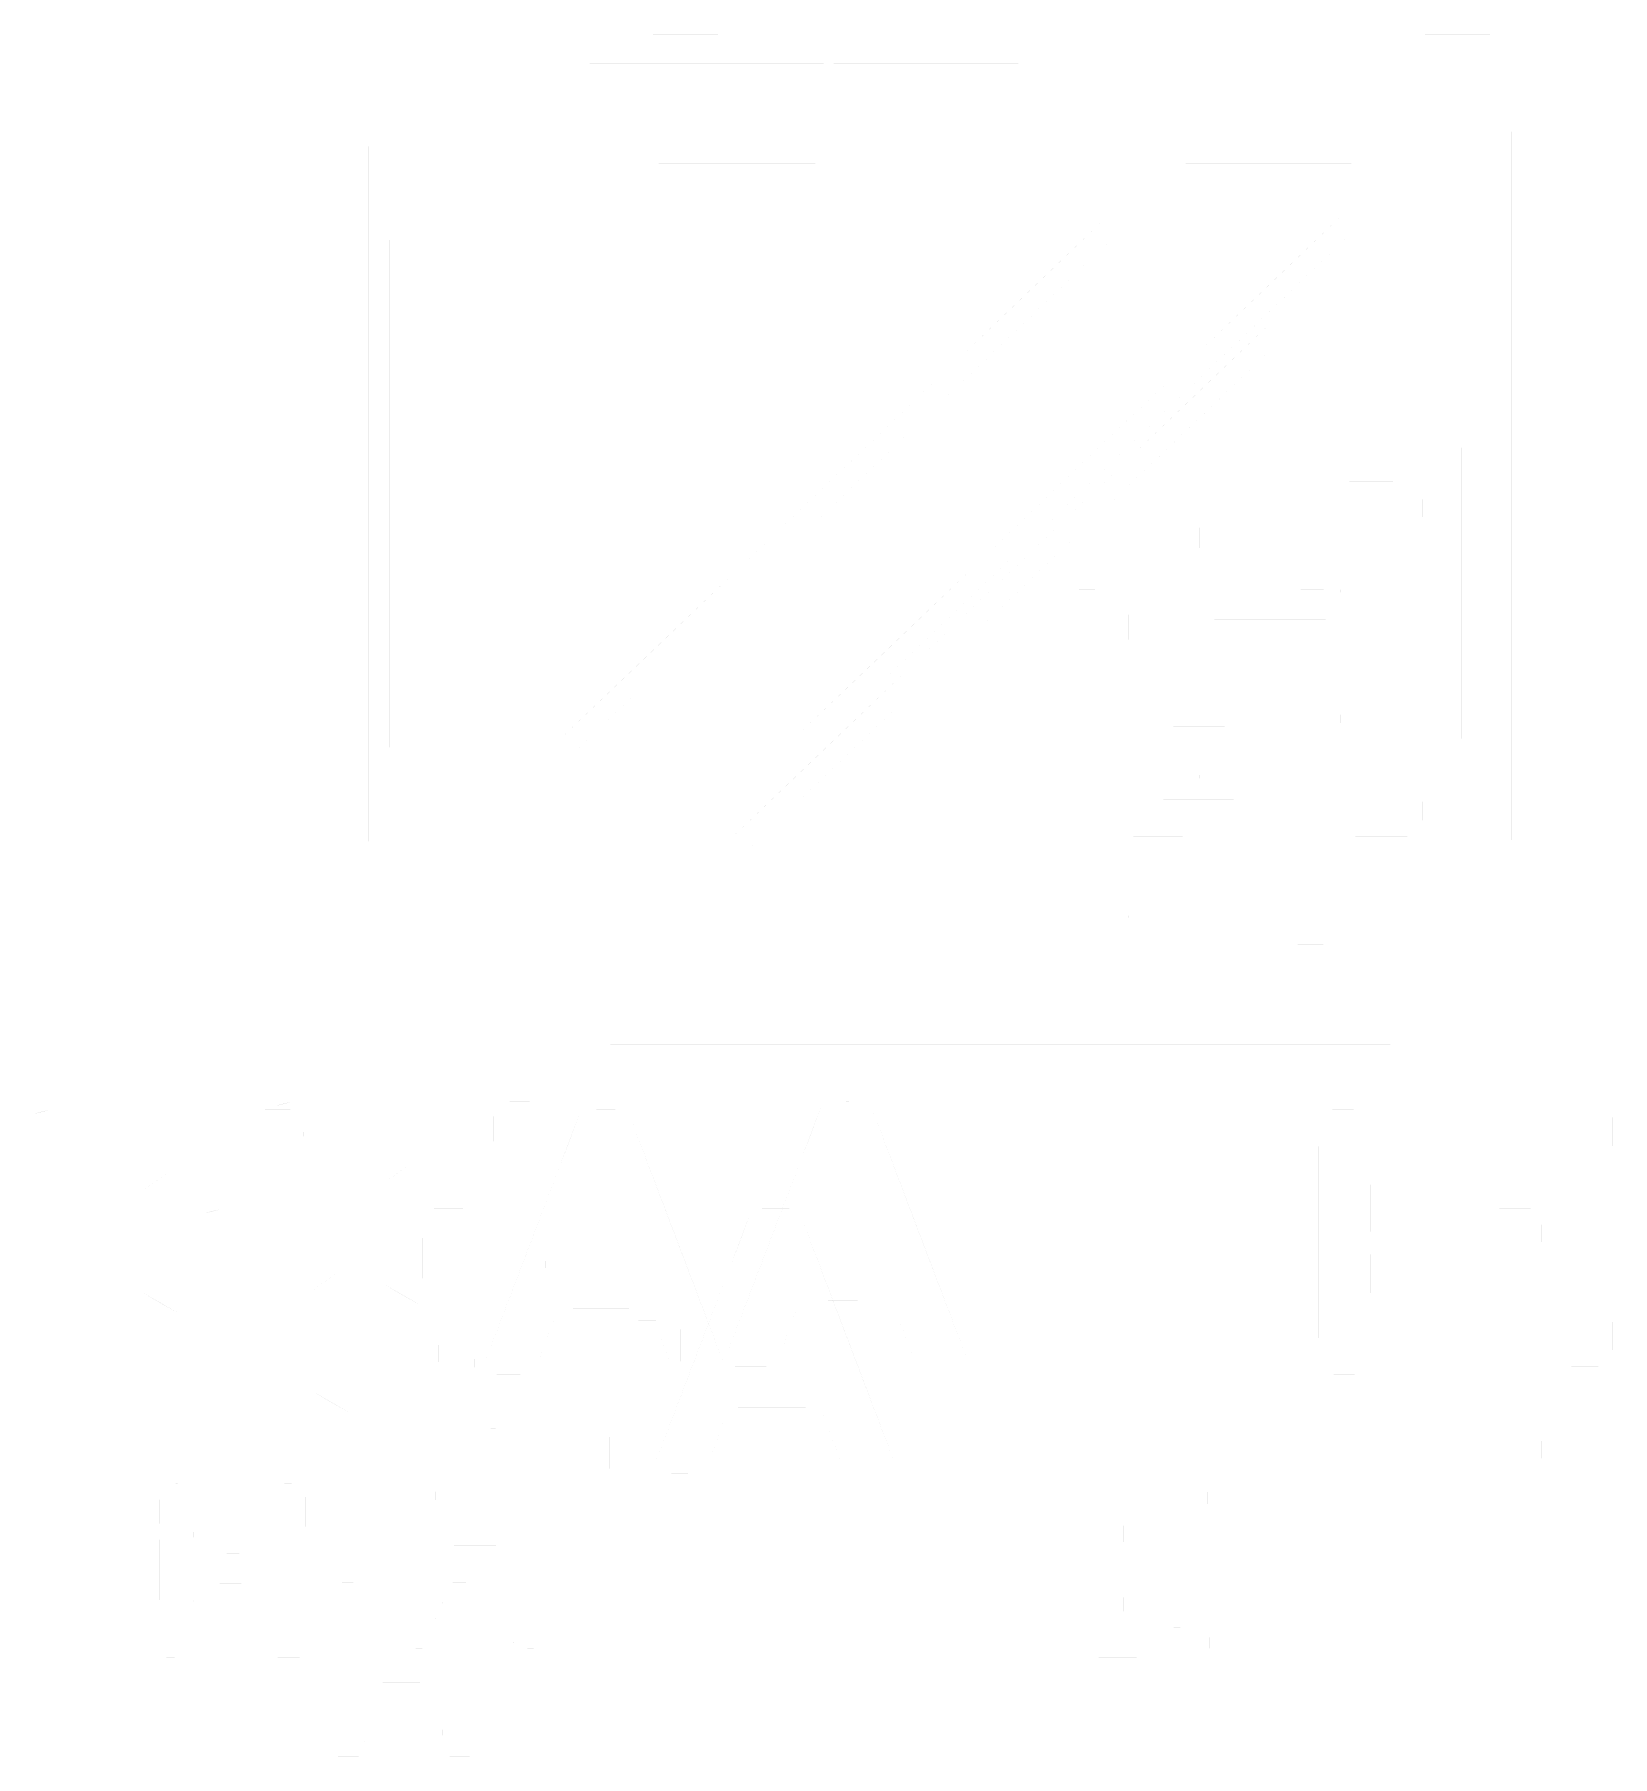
# Model space of a CAD drawing. Header units: inches. Extents: x 38 to 8673, y 1 to 7200.
# Drawn here: x 37.854 to 40.573, y 0.945 to 3.912 of the extents above; entities that cross this region are included whole.
import ezdxf

# ---------------------------------------------------------------- set-up
doc = ezdxf.new("R2010")
doc.units = ezdxf.units.IN
doc.header["$MEASUREMENT"] = 0
for name, color, linetype, true_color in [('PDF2_Layer 2', 7, 'Continuous', 0x221f1f), ('PDF3_Layer 2', 7, 'Continuous', 0x221f1f), ('PDF4_Layer 2', 7, 'Continuous', 0x221f1f), ('PDF_Layer 2', 7, 'Continuous', 0x221f1f)]:
    doc.layers.add(name, color=color, linetype=linetype, true_color=true_color)

msp = doc.modelspace()

# ---------------------------------------------------------------- hatches: boundary and pattern name
at = {"layer": 'PDF2_Layer 2', "true_color": 0x47032b, "transparency": 33554559}
h = msp.add_hatch(color=238, dxfattribs=at)
h.paths.add_polyline_path([(39.6407, 3.9115, 0.000387), (40.4217, 3.9118)], flags=0)
h.paths.add_polyline_path([(40.4357, 3.8974, 0.000287), (40.4356, 2.3715)], flags=0)
h.paths.add_polyline_path([(40.4211, 2.3563, 0.000387), (38.8604, 2.3563)], flags=0)
h.paths.add_polyline_path([(38.8458, 2.3715, 0.00028), (38.8458, 3.8974)], flags=0)
h.paths.add_polyline_path([(38.8597, 3.9118, 0.000387), (39.6407, 3.9115)], flags=0)
at = {"layer": 'PDF2_Layer 2', "true_color": 0xfdfdfd, "transparency": 33554559}
h = msp.add_hatch(color=7, dxfattribs=at)
h.paths.add_polyline_path([(39.6407, 3.8751, 0.00035), (40.3857, 3.8753)], flags=0)
h.paths.add_polyline_path([(40.3993, 3.8618, 0.000308), (40.3993, 2.4067)], flags=0)
h.paths.add_polyline_path([(40.3855, 2.3933, 0.000259), (38.8955, 2.3933)], flags=0)
h.paths.add_polyline_path([(38.8819, 2.4069, 0.000336), (38.8818, 3.862)], flags=0)
h.paths.add_polyline_path([(38.8957, 3.8753, 0.000294), (39.6407, 3.8751)], flags=0)
at = {"layer": 'PDF2_Layer 2', "true_color": 0x47032b, "transparency": 33554559}
h = msp.add_hatch(color=238, dxfattribs=at)
h.paths.add_polyline_path([(39.1708, 2.7066, 0.000879), (39.4739, 2.996)], flags=0)
h.paths.add_polyline_path([(39.8708, 3.3748, 0.00008), (39.4739, 2.996)], flags=0)
h.paths.add_polyline_path([(39.8708, 3.3748, 0.000833), (40.1137, 3.6073)], flags=0)
h.paths.add_polyline_path([(39.8098, 3.2702, 0.000117), (40.1275, 3.5738)], flags=0)
h.paths.add_polyline_path([(39.5737, 3.0446, 0.00009), (39.8098, 3.2702)], flags=0)
h.paths.add_polyline_path([(39.2306, 2.7171, 0.000046), (39.5737, 3.0446)], flags=0)
h.paths.add_polyline_path([(39.1889, 2.6773, 0.00038), (39.2306, 2.7171)], flags=0)
h.paths.add_polyline_path([(39.1838, 2.6726, 0.005445), (39.1889, 2.6773)], flags=0)
h = msp.add_hatch(color=238, dxfattribs=at)
h.paths.add_polyline_path([(40.2451, 2.8349, 0.001101), (40.2454, 2.5417)], flags=0)
h.paths.add_polyline_path([(40.2329, 2.5294, 0.007956), (40.1163, 2.5294)], flags=0)
h.paths.add_polyline_path([(40.103, 2.5422, 0.000553), (40.1036, 2.7681)], flags=0)
h.paths.add_polyline_path([(39.872, 2.7798, 0.002937), (40.0918, 2.7798)], flags=0)
h.paths.add_polyline_path([(39.8608, 2.5408, 0.000092), (39.8604, 2.7679)], flags=0)
h.paths.add_polyline_path([(39.8498, 2.5294, 0.006416), (39.7297, 2.5294)], flags=0)
h.paths.add_polyline_path([(39.719, 2.5401, 0.000583), (39.719, 3.13)], flags=0)
h.paths.add_polyline_path([(39.7293, 3.1411, 0.006008), (39.8507, 3.1411)], flags=0)
h.paths.add_polyline_path([(39.8603, 2.9162, 0.000779), (39.8608, 3.13)], flags=0)
h.paths.add_polyline_path([(40.0926, 2.9039, 0.003079), (39.8727, 2.9039)], flags=0)
h.paths.add_polyline_path([(40.1032, 3.129, 0.000146), (40.1036, 2.9152)], flags=0)
h.paths.add_polyline_path([(40.1146, 3.1412, 0.007531), (40.2336, 3.1411)], flags=0)
h.paths.add_polyline_path([(40.2454, 3.1293, 0.00092), (40.2451, 2.8349)], flags=0)
h = msp.add_hatch(color=238, dxfattribs=at)
h.paths.add_polyline_path([(38.4996, 1.964, 0.002571), (38.4563, 1.9339)], flags=0)
h.paths.add_polyline_path([(38.4568, 1.7587, 0.008701), (38.5181, 1.7235)], flags=0)
h.paths.add_polyline_path([(38.2954, 2.0725, 0.029968), (38.271, 2.0664)], flags=0)
h = msp.add_hatch(color=238, dxfattribs=at)
h.paths.add_polyline_path([(38.6458, 1.8454, 0.00159), (38.6456, 2.0616)], flags=0)
h.paths.add_polyline_path([(38.6582, 2.0741, 0.019646), (38.7218, 2.0741)], flags=0)
h.paths.add_polyline_path([(38.7345, 1.7104, 0.000178), (38.7351, 2.061)], flags=0)
h.paths.add_polyline_path([(38.9562, 1.6959, 0.000857), (38.7496, 1.6954)], flags=0)
h.paths.add_polyline_path([(38.9673, 1.6848, 0.014341), (38.9672, 1.6259)], flags=0)
h.paths.add_polyline_path([(38.9586, 1.617, 0.001337), (38.6548, 1.6169)], flags=0)
h.paths.add_polyline_path([(38.6458, 1.6281, 0.000335), (38.6458, 1.8454)], flags=0)
h = msp.add_hatch(color=238, dxfattribs=at)
h.paths.add_polyline_path([(39.3352, 1.7208, 0.000455), (39.3704, 1.6254)], flags=0)
h.paths.add_polyline_path([(39.1829, 1.7311, 0.004978), (39.321, 1.7312)], flags=0)
h.paths.add_polyline_path([(39.1344, 1.626, 0.000359), (39.1691, 1.7217)], flags=0)
h.paths.add_polyline_path([(39.1216, 1.617, 0.013965), (39.0507, 1.6169)], flags=0)
h.paths.add_polyline_path([(39.0433, 1.6291, 0.000441), (39.1766, 1.9779)], flags=0)
h.paths.add_polyline_path([(39.1766, 1.9779, 0.004324), (39.2093, 2.0641)], flags=0)
h.paths.add_polyline_path([(39.224, 2.0741, 0.013453), (39.2828, 2.074)], flags=0)
h.paths.add_polyline_path([(39.2953, 2.066, 0.000679), (39.4623, 1.6263)], flags=0)
h = msp.add_hatch(color=238, dxfattribs=at)
h.paths.add_polyline_path([(40.5725, 1.8455, 0.00139), (40.5727, 1.6282)], flags=0)
h.paths.add_polyline_path([(40.5614, 1.6169, 0.011263), (40.493, 1.617)], flags=0)
h.paths.add_polyline_path([(40.4834, 1.6263, 0.000808), (40.4834, 2.0646)], flags=0)
h.paths.add_polyline_path([(40.4929, 2.074, 0.011264), (40.5614, 2.0741)], flags=0)
h.paths.add_polyline_path([(40.5727, 2.0629, 0.001486), (40.5725, 1.8455)], flags=0)
h = msp.add_hatch(color=238, dxfattribs=at)
h.paths.add_polyline_path([(38.7383, 1.2797, 0.00187), (38.7385, 1.1404)], flags=0)
h.paths.add_polyline_path([(38.7288, 1.1303, 0.027096), (38.6892, 1.1303)], flags=0)
h.paths.add_polyline_path([(38.6804, 1.2466, 0.00078), (38.6801, 1.1398)], flags=0)
h.paths.add_polyline_path([(38.5555, 1.2581, 0.006574), (38.6696, 1.2582)], flags=0)
h.paths.add_polyline_path([(38.5459, 1.1402, 0.000096), (38.5455, 1.2483)], flags=0)
h.paths.add_polyline_path([(38.5358, 1.1303, 0.028481), (38.4974, 1.1303)], flags=0)
h.paths.add_polyline_path([(38.4861, 1.1414, 0.001519), (38.4864, 1.354)], flags=0)
h.paths.add_polyline_path([(38.4864, 1.354, 0.004259), (38.4862, 1.42)], flags=0)
h.paths.add_polyline_path([(38.4952, 1.4299, 0.019091), (38.5372, 1.4299)], flags=0)
h.paths.add_polyline_path([(38.5455, 1.3187, 0.000918), (38.5458, 1.4208)], flags=0)
h.paths.add_polyline_path([(38.6706, 1.3086, 0.005783), (38.5553, 1.3086)], flags=0)
h.paths.add_polyline_path([(38.6804, 1.3189, 0.000207), (38.6801, 1.4198)], flags=0)
h.paths.add_polyline_path([(38.69, 1.4299, 0.027446), (38.7272, 1.4299)], flags=0)
h.paths.add_polyline_path([(38.7386, 1.4189, 0.003141), (38.7383, 1.2797)], flags=0)
at = {"layer": 'PDF3_Layer 2', "true_color": 0x47032b, "transparency": 33554559}
h = msp.add_hatch(color=238, dxfattribs=at)
h.paths.add_polyline_path([(39.5183, 3.7264, 0.000387), (40.2993, 3.7267)], flags=0)
h.paths.add_polyline_path([(40.3133, 3.7123, 0.000287), (40.3133, 2.1864)], flags=0)
h.paths.add_polyline_path([(40.2987, 2.1712, 0.000387), (38.738, 2.1712)], flags=0)
h.paths.add_polyline_path([(38.7234, 2.1864, 0.00028), (38.7234, 3.7123)], flags=0)
h.paths.add_polyline_path([(38.7374, 3.7267, 0.000387), (39.5183, 3.7264)], flags=0)
at = {"layer": 'PDF3_Layer 2', "true_color": 0xfdfdfd, "transparency": 33554559}
h = msp.add_hatch(color=7, dxfattribs=at)
h.paths.add_polyline_path([(39.5183, 3.69, 0.000336), (40.2633, 3.6902)], flags=0)
h.paths.add_polyline_path([(40.2769, 3.6767, 0.000315), (40.2769, 2.2216)], flags=0)
h.paths.add_polyline_path([(40.2632, 2.2082, 0.000273), (38.7732, 2.2081)], flags=0)
h.paths.add_polyline_path([(38.7595, 2.2218, 0.000322), (38.7595, 3.6769)], flags=0)
h.paths.add_polyline_path([(38.7733, 3.6902, 0.000294), (39.5183, 3.69)], flags=0)
at = {"layer": 'PDF3_Layer 2', "true_color": 0x47032b, "transparency": 33554559}
h = msp.add_hatch(color=238, dxfattribs=at)
h.paths.add_polyline_path([(39.0485, 2.5214, 0.000826), (39.3515, 2.8109)], flags=0)
h.paths.add_polyline_path([(39.7485, 3.1897, 0.000054), (39.3515, 2.8109)], flags=0)
h.paths.add_polyline_path([(39.7485, 3.1897, 0.000855), (39.9914, 3.4222)], flags=0)
h.paths.add_polyline_path([(39.6874, 3.0851, 0.000134), (40.0051, 3.3887)], flags=0)
h.paths.add_polyline_path([(39.4513, 2.8595, 0.00009), (39.6874, 3.0851)], flags=0)
h.paths.add_polyline_path([(39.1082, 2.532, 0.000046), (39.4513, 2.8595)], flags=0)
h.paths.add_polyline_path([(39.0665, 2.4922, 0.000511), (39.1082, 2.532)], flags=0)
h.paths.add_polyline_path([(39.0614, 2.4875, 0.005433), (39.0665, 2.4922)], flags=0)
h = msp.add_hatch(color=238, dxfattribs=at)
h.paths.add_polyline_path([(40.1228, 2.6498, 0.001066), (40.123, 2.3566)], flags=0)
h.paths.add_polyline_path([(40.1105, 2.3443, 0.007867), (39.994, 2.3443)], flags=0)
h.paths.add_polyline_path([(39.9807, 2.3571, 0.000599), (39.9812, 2.583)], flags=0)
h.paths.add_polyline_path([(39.7496, 2.5947, 0.002937), (39.9695, 2.5947)], flags=0)
h.paths.add_polyline_path([(39.7384, 2.3557, 0.000092), (39.738, 2.5828)], flags=0)
h.paths.add_polyline_path([(39.7275, 2.3443, 0.006415), (39.6073, 2.3443)], flags=0)
h.paths.add_polyline_path([(39.5967, 2.355, 0.000547), (39.5967, 2.9449)], flags=0)
h.paths.add_polyline_path([(39.607, 2.956, 0.005923), (39.7283, 2.956)], flags=0)
h.paths.add_polyline_path([(39.738, 2.7311, 0.000828), (39.7384, 2.9449)], flags=0)
h.paths.add_polyline_path([(39.9703, 2.7188, 0.003079), (39.7504, 2.7188)], flags=0)
h.paths.add_polyline_path([(39.9808, 2.9439, 0.000097), (39.9812, 2.7301)], flags=0)
h.paths.add_polyline_path([(39.9923, 2.9561, 0.007356), (40.1112, 2.956)], flags=0)
h.paths.add_polyline_path([(40.123, 2.9442, 0.00092), (40.1228, 2.6498)], flags=0)
h = msp.add_hatch(color=238, dxfattribs=at)
h.paths.add_polyline_path([(38.3773, 1.7789, 0.002684), (38.3339, 1.7488)], flags=0)
h.paths.add_polyline_path([(38.3345, 1.5736, 0.008772), (38.3958, 1.5384)], flags=0)
h.paths.add_polyline_path([(38.173, 1.8874, 0.030386), (38.1486, 1.8813)], flags=0)
h = msp.add_hatch(color=238, dxfattribs=at)
h.paths.add_polyline_path([(38.5235, 1.6603, 0.001542), (38.5232, 1.8764)], flags=0)
h.paths.add_polyline_path([(38.5358, 1.889, 0.019646), (38.5994, 1.889)], flags=0)
h.paths.add_polyline_path([(38.6122, 1.5253, 0.000149), (38.6127, 1.8759)], flags=0)
h.paths.add_polyline_path([(38.8338, 1.5108, 0.000858), (38.6273, 1.5103)], flags=0)
h.paths.add_polyline_path([(38.845, 1.4997, 0.014341), (38.8449, 1.4408)], flags=0)
h.paths.add_polyline_path([(38.8362, 1.4319, 0.001337), (38.5324, 1.4318)], flags=0)
h.paths.add_polyline_path([(38.5234, 1.443, 0.000288), (38.5235, 1.6603)], flags=0)
h = msp.add_hatch(color=238, dxfattribs=at)
h.paths.add_polyline_path([(39.2128, 1.5357, 0.000551), (39.2481, 1.4403)], flags=0)
h.paths.add_polyline_path([(39.0605, 1.546, 0.004828), (39.1986, 1.5461)], flags=0)
h.paths.add_polyline_path([(39.0121, 1.4409, 0.000551), (39.0467, 1.5366)], flags=0)
h.paths.add_polyline_path([(38.9992, 1.4319, 0.013968), (38.9284, 1.4318)], flags=0)
h.paths.add_polyline_path([(38.921, 1.4439, 0.000467), (39.0542, 1.7928)], flags=0)
h.paths.add_polyline_path([(39.0542, 1.7928, 0.004177), (39.0869, 1.879)], flags=0)
h.paths.add_polyline_path([(39.1016, 1.8889, 0.013453), (39.1605, 1.8889)], flags=0)
h.paths.add_polyline_path([(39.1729, 1.8809, 0.000687), (39.3399, 1.4412)], flags=0)
h = msp.add_hatch(color=238, dxfattribs=at)
h.paths.add_polyline_path([(40.4501, 1.6604, 0.00139), (40.4504, 1.4431)], flags=0)
h.paths.add_polyline_path([(40.4391, 1.4318, 0.011417), (40.3706, 1.4319)], flags=0)
h.paths.add_polyline_path([(40.361, 1.4412, 0.000784), (40.361, 1.8795)], flags=0)
h.paths.add_polyline_path([(40.3706, 1.8889, 0.010958), (40.439, 1.8889)], flags=0)
h.paths.add_polyline_path([(40.4504, 1.8778, 0.00139), (40.4501, 1.6604)], flags=0)
h = msp.add_hatch(color=238, dxfattribs=at)
h.paths.add_polyline_path([(38.616, 1.0945, 0.001795), (38.6161, 0.9553)], flags=0)
h.paths.add_polyline_path([(38.6065, 0.9452, 0.027349), (38.5668, 0.9452)], flags=0)
h.paths.add_polyline_path([(38.5581, 1.0615, 0.00078), (38.5577, 0.9547)], flags=0)
h.paths.add_polyline_path([(38.4331, 1.073, 0.006483), (38.5472, 1.0731)], flags=0)
h.paths.add_polyline_path([(38.4235, 0.9552, 0.000096), (38.4231, 1.0632)], flags=0)
h.paths.add_polyline_path([(38.4135, 0.9453, 0.027929), (38.3751, 0.9452)], flags=0)
h.paths.add_polyline_path([(38.3638, 0.9563, 0.001519), (38.364, 1.1689)], flags=0)
h.paths.add_polyline_path([(38.364, 1.1689, 0.00426), (38.3639, 1.2349)], flags=0)
h.paths.add_polyline_path([(38.3728, 1.2448, 0.019091), (38.4149, 1.2448)], flags=0)
h.paths.add_polyline_path([(38.4232, 1.1337, 0.000816), (38.4234, 1.2357)], flags=0)
h.paths.add_polyline_path([(38.5483, 1.1235, 0.005602), (38.433, 1.1235)], flags=0)
h.paths.add_polyline_path([(38.5581, 1.1338, 0.000207), (38.5577, 1.2347)], flags=0)
h.paths.add_polyline_path([(38.5676, 1.2448, 0.027716), (38.6048, 1.2448)], flags=0)
h.paths.add_polyline_path([(38.6162, 1.2338, 0.003141), (38.616, 1.0945)], flags=0)
at = {"layer": 'PDF4_Layer 2', "true_color": 0x47032b, "transparency": 33554559}
h = msp.add_hatch(color=238, dxfattribs=at)
h.paths.add_polyline_path([(39.224, 3.8976, 0.000387), (40.005, 3.8979)], flags=0)
h.paths.add_polyline_path([(40.019, 3.8835, 0.000287), (40.019, 2.3577)], flags=0)
h.paths.add_polyline_path([(40.0044, 2.3424, 0.000387), (38.4437, 2.3424)], flags=0)
h.paths.add_polyline_path([(38.4291, 2.3576, 0.00028), (38.4291, 3.8835)], flags=0)
h.paths.add_polyline_path([(38.4431, 3.8979, 0.000387), (39.224, 3.8976)], flags=0)
at = {"layer": 'PDF4_Layer 2', "true_color": 0xfdfdfd, "transparency": 33554559}
h = msp.add_hatch(color=7, dxfattribs=at)
h.paths.add_polyline_path([(39.224, 3.8612, 0.00035), (39.969, 3.8615)], flags=0)
h.paths.add_polyline_path([(39.9826, 3.848, 0.000308), (39.9826, 2.3928)], flags=0)
h.paths.add_polyline_path([(39.9689, 2.3794, 0.000259), (38.4789, 2.3794)], flags=0)
h.paths.add_polyline_path([(38.4652, 2.393, 0.000336), (38.4652, 3.8482)], flags=0)
h.paths.add_polyline_path([(38.479, 3.8614, 0.000294), (39.224, 3.8612)], flags=0)
at = {"layer": 'PDF4_Layer 2', "true_color": 0x47032b, "transparency": 33554559}
h = msp.add_hatch(color=238, dxfattribs=at)
h.paths.add_polyline_path([(38.7541, 2.6927, 0.000879), (39.0572, 2.9821)], flags=0)
h.paths.add_polyline_path([(39.4542, 3.3609, 0.00008), (39.0572, 2.9821)], flags=0)
h.paths.add_polyline_path([(39.4542, 3.3609, 0.000833), (39.6971, 3.5934)], flags=0)
h.paths.add_polyline_path([(39.3931, 3.2563, 0.000117), (39.7108, 3.5599)], flags=0)
h.paths.add_polyline_path([(39.157, 3.0307, 0.00009), (39.3931, 3.2563)], flags=0)
h.paths.add_polyline_path([(38.8139, 2.7032, 0.000046), (39.157, 3.0307)], flags=0)
h.paths.add_polyline_path([(38.7722, 2.6634, 0.00038), (38.8139, 2.7032)], flags=0)
h.paths.add_polyline_path([(38.7671, 2.6587, 0.005445), (38.7722, 2.6634)], flags=0)
h = msp.add_hatch(color=238, dxfattribs=at)
h.paths.add_polyline_path([(39.8285, 2.821, 0.001101), (39.8287, 2.5278)], flags=0)
h.paths.add_polyline_path([(39.8162, 2.5155, 0.007956), (39.6997, 2.5155)], flags=0)
h.paths.add_polyline_path([(39.6864, 2.5283, 0.000553), (39.6869, 2.7542)], flags=0)
h.paths.add_polyline_path([(39.4553, 2.7659, 0.002937), (39.6752, 2.7659)], flags=0)
h.paths.add_polyline_path([(39.4441, 2.5269, 0.000092), (39.4437, 2.754)], flags=0)
h.paths.add_polyline_path([(39.4332, 2.5155, 0.006416), (39.313, 2.5155)], flags=0)
h.paths.add_polyline_path([(39.3023, 2.5262, 0.000583), (39.3024, 3.1162)], flags=0)
h.paths.add_polyline_path([(39.3127, 3.1272, 0.006008), (39.434, 3.1272)], flags=0)
h.paths.add_polyline_path([(39.4437, 2.9023, 0.000779), (39.4441, 3.1162)], flags=0)
h.paths.add_polyline_path([(39.6759, 2.89, 0.003079), (39.4561, 2.89)], flags=0)
h.paths.add_polyline_path([(39.6865, 3.1151, 0.000146), (39.6869, 2.9013)], flags=0)
h.paths.add_polyline_path([(39.698, 3.1273, 0.007531), (39.8169, 3.1273)], flags=0)
h.paths.add_polyline_path([(39.8287, 3.1154, 0.00092), (39.8285, 2.821)], flags=0)
h = msp.add_hatch(color=238, dxfattribs=at)
h.paths.add_polyline_path([(38.083, 1.9501, 0.002571), (38.0396, 1.92)], flags=0)
h.paths.add_polyline_path([(38.0402, 1.7448, 0.008701), (38.1015, 1.7096)], flags=0)
h.paths.add_polyline_path([(37.8787, 2.0586, 0.029968), (37.8543, 2.0525)], flags=0)
h = msp.add_hatch(color=238, dxfattribs=at)
h.paths.add_polyline_path([(38.2292, 1.8315, 0.00159), (38.2289, 2.0477)], flags=0)
h.paths.add_polyline_path([(38.2415, 2.0602, 0.019646), (38.3052, 2.0602)], flags=0)
h.paths.add_polyline_path([(38.3179, 1.6965, 0.000178), (38.3184, 2.0471)], flags=0)
h.paths.add_polyline_path([(38.5395, 1.682, 0.000857), (38.333, 1.6815)], flags=0)
h.paths.add_polyline_path([(38.5507, 1.6709, 0.014341), (38.5506, 1.612)], flags=0)
h.paths.add_polyline_path([(38.5419, 1.6031, 0.001337), (38.2381, 1.6031)], flags=0)
h.paths.add_polyline_path([(38.2291, 1.6142, 0.000335), (38.2292, 1.8315)], flags=0)
h = msp.add_hatch(color=238, dxfattribs=at)
h.paths.add_polyline_path([(38.9185, 1.707, 0.000455), (38.9537, 1.6115)], flags=0)
h.paths.add_polyline_path([(38.7662, 1.7172, 0.004978), (38.9043, 1.7173)], flags=0)
h.paths.add_polyline_path([(38.7178, 1.6122, 0.000359), (38.7524, 1.7078)], flags=0)
h.paths.add_polyline_path([(38.7049, 1.6031, 0.013965), (38.6341, 1.603)], flags=0)
h.paths.add_polyline_path([(38.6267, 1.6152, 0.000441), (38.7599, 1.964)], flags=0)
h.paths.add_polyline_path([(38.7599, 1.964, 0.004324), (38.7926, 2.0502)], flags=0)
h.paths.add_polyline_path([(38.8073, 2.0602, 0.013453), (38.8662, 2.0601)], flags=0)
h.paths.add_polyline_path([(38.8786, 2.0521, 0.000679), (39.0456, 1.6124)], flags=0)
h = msp.add_hatch(color=238, dxfattribs=at)
h.paths.add_polyline_path([(40.1558, 1.8317, 0.00139), (40.1561, 1.6143)], flags=0)
h.paths.add_polyline_path([(40.1448, 1.6031, 0.011263), (40.0763, 1.6031)], flags=0)
h.paths.add_polyline_path([(40.0667, 1.6124, 0.000808), (40.0667, 2.0507)], flags=0)
h.paths.add_polyline_path([(40.0763, 2.0601, 0.011264), (40.1447, 2.0602)], flags=0)
h.paths.add_polyline_path([(40.1561, 2.049, 0.001486), (40.1558, 1.8317)], flags=0)
h = msp.add_hatch(color=238, dxfattribs=at)
h.paths.add_polyline_path([(38.3217, 1.2658, 0.00187), (38.3218, 1.1265)], flags=0)
h.paths.add_polyline_path([(38.3121, 1.1164, 0.027096), (38.2725, 1.1164)], flags=0)
h.paths.add_polyline_path([(38.2638, 1.2328, 0.00078), (38.2634, 1.1259)], flags=0)
h.paths.add_polyline_path([(38.1388, 1.2442, 0.006574), (38.2529, 1.2443)], flags=0)
h.paths.add_polyline_path([(38.1292, 1.1264, 0.000096), (38.1288, 1.2344)], flags=0)
h.paths.add_polyline_path([(38.1192, 1.1165, 0.028481), (38.0808, 1.1164)], flags=0)
h.paths.add_polyline_path([(38.0695, 1.1275, 0.001519), (38.0697, 1.3401)], flags=0)
h.paths.add_polyline_path([(38.0697, 1.3401, 0.004259), (38.0696, 1.4061)], flags=0)
h.paths.add_polyline_path([(38.0785, 1.416, 0.019091), (38.1206, 1.416)], flags=0)
h.paths.add_polyline_path([(38.1288, 1.3049, 0.000918), (38.1291, 1.4069)], flags=0)
h.paths.add_polyline_path([(38.254, 1.2947, 0.005783), (38.1387, 1.2947)], flags=0)
h.paths.add_polyline_path([(38.2637, 1.305, 0.000207), (38.2634, 1.4059)], flags=0)
h.paths.add_polyline_path([(38.2733, 1.416, 0.027446), (38.3105, 1.4161)], flags=0)
h.paths.add_polyline_path([(38.3219, 1.4051, 0.003141), (38.3217, 1.2658)], flags=0)
h = msp.add_hatch(color=238, dxfattribs=at)
h.paths.add_polyline_path([(39.6703, 1.2663, 0.002263), (39.6701, 1.4044)], flags=0)
h.paths.add_polyline_path([(39.681, 1.4161, 0.003118), (39.8647, 1.416)], flags=0)
h.paths.add_polyline_path([(39.8747, 1.406, 0.034399), (39.8748, 1.3736)], flags=0)
h.paths.add_polyline_path([(39.7409, 1.3644, 0.001853), (39.8646, 1.364)], flags=0)
h.paths.add_polyline_path([(39.7293, 1.3033, 0.023497), (39.7294, 1.3525)], flags=0)
h.paths.add_polyline_path([(39.8453, 1.2927, 0.000099), (39.7409, 1.2923)], flags=0)
h.paths.add_polyline_path([(39.7384, 1.2453, 0.004075), (39.8176, 1.2452)], flags=0)
h.paths.add_polyline_path([(39.7294, 1.178, 0.013633), (39.7294, 1.2368)], flags=0)
h.paths.add_polyline_path([(39.74, 1.1673, 0.000661), (39.8661, 1.1677)], flags=0)
h.paths.add_polyline_path([(39.8788, 1.1555, 0.046695), (39.8788, 1.1268)], flags=0)
h.paths.add_polyline_path([(39.8679, 1.1165, 0.00278), (39.6806, 1.1164)], flags=0)
h.paths.add_polyline_path([(39.6701, 1.127, 0.002318), (39.6703, 1.2663)], flags=0)
at = {"layer": 'PDF_Layer 2', "true_color": 0x47032b, "transparency": 33554559}
h = msp.add_hatch(color=238, dxfattribs=at)
h.paths.add_polyline_path([(39.224, 3.8976, 0.000387), (40.005, 3.8979)], flags=0)
h.paths.add_polyline_path([(40.019, 3.8835, 0.000287), (40.019, 2.3577)], flags=0)
h.paths.add_polyline_path([(40.0044, 2.3424, 0.000387), (38.4437, 2.3424)], flags=0)
h.paths.add_polyline_path([(38.4291, 2.3576, 0.00028), (38.4291, 3.8835)], flags=0)
h.paths.add_polyline_path([(38.4431, 3.8979, 0.000387), (39.224, 3.8976)], flags=0)
at = {"layer": 'PDF_Layer 2', "true_color": 0xfdfdfd, "transparency": 33554559}
h = msp.add_hatch(color=7, dxfattribs=at)
h.paths.add_polyline_path([(39.224, 3.8612, 0.00035), (39.969, 3.8615)], flags=0)
h.paths.add_polyline_path([(39.9826, 3.848, 0.000308), (39.9826, 2.3928)], flags=0)
h.paths.add_polyline_path([(39.9689, 2.3794, 0.000259), (38.4789, 2.3794)], flags=0)
h.paths.add_polyline_path([(38.4652, 2.393, 0.000336), (38.4652, 3.8482)], flags=0)
h.paths.add_polyline_path([(38.479, 3.8614, 0.000294), (39.224, 3.8612)], flags=0)
at = {"layer": 'PDF_Layer 2', "true_color": 0x47032b, "transparency": 33554559}
h = msp.add_hatch(color=238, dxfattribs=at)
h.paths.add_polyline_path([(38.7541, 2.6927, 0.000879), (39.0572, 2.9821)], flags=0)
h.paths.add_polyline_path([(39.4542, 3.3609, 0.00008), (39.0572, 2.9821)], flags=0)
h.paths.add_polyline_path([(39.4542, 3.3609, 0.000833), (39.6971, 3.5934)], flags=0)
h.paths.add_polyline_path([(39.3931, 3.2563, 0.000117), (39.7108, 3.5599)], flags=0)
h.paths.add_polyline_path([(39.157, 3.0307, 0.00009), (39.3931, 3.2563)], flags=0)
h.paths.add_polyline_path([(38.8139, 2.7032, 0.000046), (39.157, 3.0307)], flags=0)
h.paths.add_polyline_path([(38.7722, 2.6634, 0.00038), (38.8139, 2.7032)], flags=0)
h.paths.add_polyline_path([(38.7671, 2.6587, 0.005445), (38.7722, 2.6634)], flags=0)
h = msp.add_hatch(color=238, dxfattribs=at)
h.paths.add_polyline_path([(39.8285, 2.821, 0.001101), (39.8287, 2.5278)], flags=0)
h.paths.add_polyline_path([(39.8162, 2.5155, 0.007956), (39.6997, 2.5155)], flags=0)
h.paths.add_polyline_path([(39.6864, 2.5283, 0.000553), (39.6869, 2.7542)], flags=0)
h.paths.add_polyline_path([(39.4553, 2.7659, 0.002937), (39.6752, 2.7659)], flags=0)
h.paths.add_polyline_path([(39.4441, 2.5269, 0.000092), (39.4437, 2.754)], flags=0)
h.paths.add_polyline_path([(39.4332, 2.5155, 0.006416), (39.313, 2.5155)], flags=0)
h.paths.add_polyline_path([(39.3023, 2.5262, 0.000583), (39.3024, 3.1162)], flags=0)
h.paths.add_polyline_path([(39.3127, 3.1272, 0.006008), (39.434, 3.1272)], flags=0)
h.paths.add_polyline_path([(39.4437, 2.9023, 0.000779), (39.4441, 3.1162)], flags=0)
h.paths.add_polyline_path([(39.6759, 2.89, 0.003079), (39.4561, 2.89)], flags=0)
h.paths.add_polyline_path([(39.6865, 3.1151, 0.000146), (39.6869, 2.9013)], flags=0)
h.paths.add_polyline_path([(39.698, 3.1273, 0.007531), (39.8169, 3.1273)], flags=0)
h.paths.add_polyline_path([(39.8287, 3.1154, 0.00092), (39.8285, 2.821)], flags=0)
h = msp.add_hatch(color=238, dxfattribs=at)
h.paths.add_polyline_path([(38.083, 1.9501, 0.002571), (38.0396, 1.92)], flags=0)
h.paths.add_polyline_path([(38.0402, 1.7448, 0.008701), (38.1015, 1.7096)], flags=0)
h.paths.add_polyline_path([(37.8787, 2.0586, 0.029968), (37.8543, 2.0525)], flags=0)
h = msp.add_hatch(color=238, dxfattribs=at)
h.paths.add_polyline_path([(38.2292, 1.8315, 0.00159), (38.2289, 2.0477)], flags=0)
h.paths.add_polyline_path([(38.2415, 2.0602, 0.019646), (38.3052, 2.0602)], flags=0)
h.paths.add_polyline_path([(38.3179, 1.6965, 0.000178), (38.3184, 2.0471)], flags=0)
h.paths.add_polyline_path([(38.5395, 1.682, 0.000857), (38.333, 1.6815)], flags=0)
h.paths.add_polyline_path([(38.5507, 1.6709, 0.014341), (38.5506, 1.612)], flags=0)
h.paths.add_polyline_path([(38.5419, 1.6031, 0.001337), (38.2381, 1.6031)], flags=0)
h.paths.add_polyline_path([(38.2291, 1.6142, 0.000335), (38.2292, 1.8315)], flags=0)
h = msp.add_hatch(color=238, dxfattribs=at)
h.paths.add_polyline_path([(38.9185, 1.707, 0.000455), (38.9537, 1.6115)], flags=0)
h.paths.add_polyline_path([(38.7662, 1.7172, 0.004978), (38.9043, 1.7173)], flags=0)
h.paths.add_polyline_path([(38.7178, 1.6122, 0.000359), (38.7524, 1.7078)], flags=0)
h.paths.add_polyline_path([(38.7049, 1.6031, 0.013965), (38.6341, 1.603)], flags=0)
h.paths.add_polyline_path([(38.6267, 1.6152, 0.000441), (38.7599, 1.964)], flags=0)
h.paths.add_polyline_path([(38.7599, 1.964, 0.004324), (38.7926, 2.0502)], flags=0)
h.paths.add_polyline_path([(38.8073, 2.0602, 0.013453), (38.8662, 2.0601)], flags=0)
h.paths.add_polyline_path([(38.8786, 2.0521, 0.000679), (39.0456, 1.6124)], flags=0)
h = msp.add_hatch(color=238, dxfattribs=at)
h.paths.add_polyline_path([(40.1558, 1.8317, 0.00139), (40.1561, 1.6143)], flags=0)
h.paths.add_polyline_path([(40.1448, 1.6031, 0.011263), (40.0763, 1.6031)], flags=0)
h.paths.add_polyline_path([(40.0667, 1.6124, 0.000808), (40.0667, 2.0507)], flags=0)
h.paths.add_polyline_path([(40.0763, 2.0601, 0.011264), (40.1447, 2.0602)], flags=0)
h.paths.add_polyline_path([(40.1561, 2.049, 0.001486), (40.1558, 1.8317)], flags=0)
h = msp.add_hatch(color=238, dxfattribs=at)
h.paths.add_polyline_path([(38.3217, 1.2658, 0.00187), (38.3218, 1.1265)], flags=0)
h.paths.add_polyline_path([(38.3121, 1.1164, 0.027096), (38.2725, 1.1164)], flags=0)
h.paths.add_polyline_path([(38.2638, 1.2328, 0.00078), (38.2634, 1.1259)], flags=0)
h.paths.add_polyline_path([(38.1388, 1.2442, 0.006574), (38.2529, 1.2443)], flags=0)
h.paths.add_polyline_path([(38.1292, 1.1264, 0.000096), (38.1288, 1.2344)], flags=0)
h.paths.add_polyline_path([(38.1192, 1.1165, 0.028481), (38.0808, 1.1164)], flags=0)
h.paths.add_polyline_path([(38.0695, 1.1275, 0.001519), (38.0697, 1.3401)], flags=0)
h.paths.add_polyline_path([(38.0697, 1.3401, 0.004259), (38.0696, 1.4061)], flags=0)
h.paths.add_polyline_path([(38.0785, 1.416, 0.019091), (38.1206, 1.416)], flags=0)
h.paths.add_polyline_path([(38.1288, 1.3049, 0.000918), (38.1291, 1.4069)], flags=0)
h.paths.add_polyline_path([(38.254, 1.2947, 0.005783), (38.1387, 1.2947)], flags=0)
h.paths.add_polyline_path([(38.2637, 1.305, 0.000207), (38.2634, 1.4059)], flags=0)
h.paths.add_polyline_path([(38.2733, 1.416, 0.027446), (38.3105, 1.4161)], flags=0)
h.paths.add_polyline_path([(38.3219, 1.4051, 0.003141), (38.3217, 1.2658)], flags=0)

doc.saveas('drawing.dxf')
